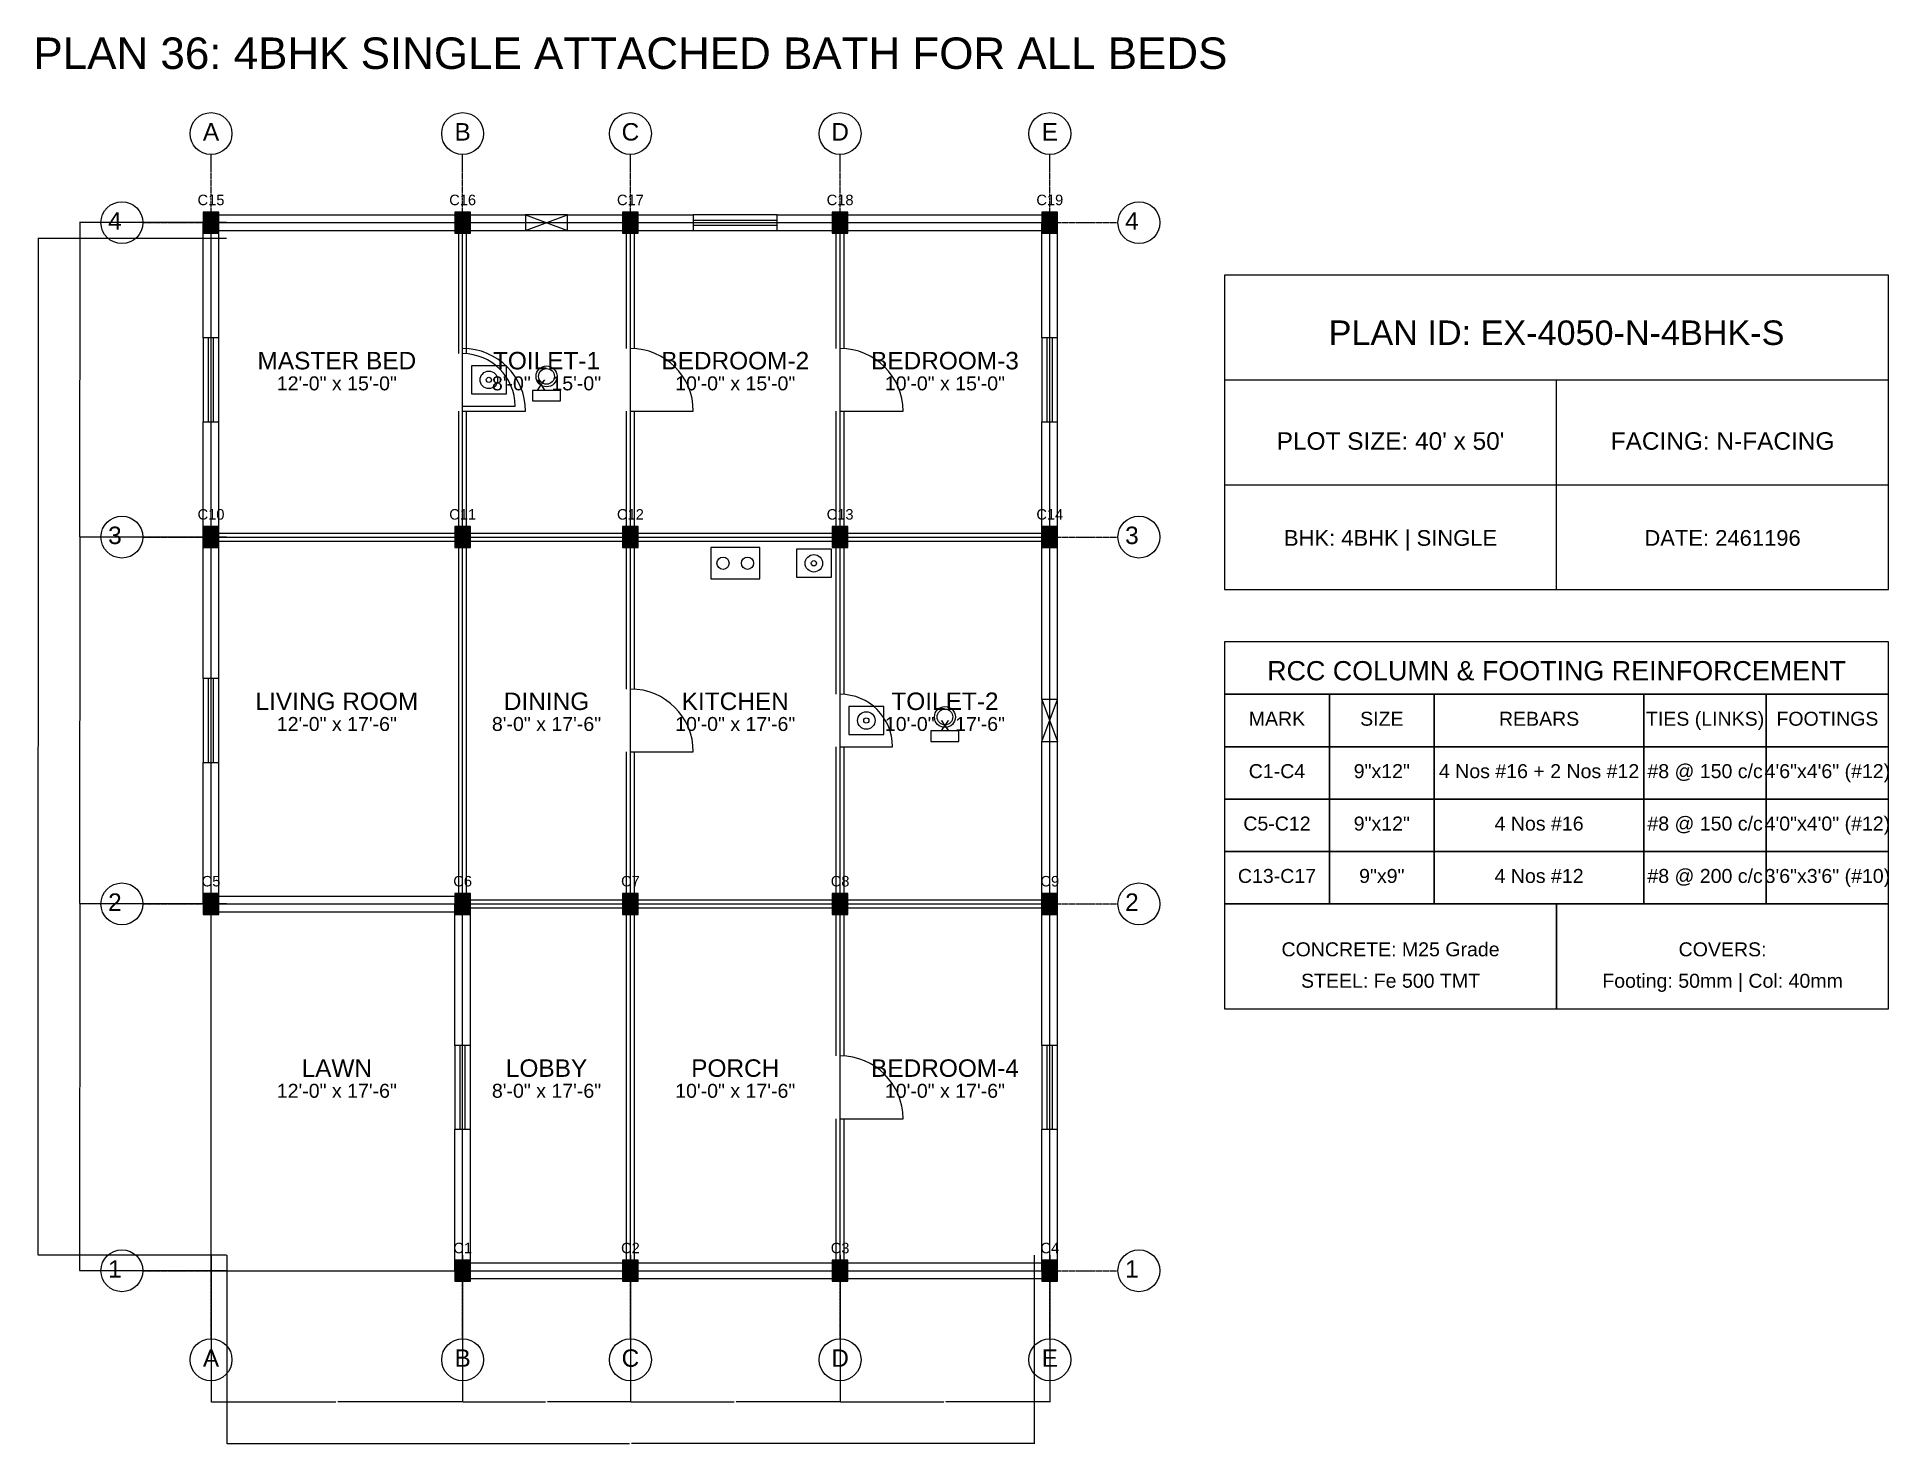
# Model space of a CAD drawing. Header units: inches. Extents: x -134 to 23580, y -99 to 23207.
# Drawn here: x 12400 to 13460, y 7401 to 8206 of the extents above; entities that cross this region are included whole.
import ezdxf
from ezdxf.enums import TextEntityAlignment as Align

# ---------------------------------------------------------------- set-up
doc = ezdxf.new("R2010")
doc.units = ezdxf.units.IN
doc.header["$MEASUREMENT"] = 0
doc.linetypes.add('CENTER', pattern=[2, 1.25, -0.25, 0.25, -0.25])
for name, color, linetype in [('A-COL-HATCH', 251, 'Continuous'), ('A-COLUMN', 1, 'Continuous'), ('A-DIM', 5, 'Continuous'), ('A-DOOR', 30, 'Continuous'), ('A-FIXTURE', 8, 'Continuous'), ('A-TEXT', 2, 'Continuous'), ('A-WALL-EXT', 7, 'Continuous'), ('A-WALL-INT', 9, 'Continuous'), ('A-WINDOW', 4, 'Continuous'), ('S-BEAM-FRAMING', 2, 'Continuous'), ('S-BUBBLE', 4, 'Continuous'), ('S-GRID-CENTER', 8, 'CENTER'), ('S-TABLE', 7, 'Continuous'), ('S-TEXT', 3, 'Continuous')]:
    doc.layers.add(name, color=color, linetype=linetype)
doc.styles.get("Standard").update_dxf_attribs({"font": 'arial.ttf'})
doc.dimstyles.get("Standard").update_dxf_attribs({"dimtxt": 0.18, "dimasz": 0.18, "dimexe": 0.18, "dimexo": 0.0625, "dimgap": 0.09, "dimtad": 0, "dimtih": 1, "dimtoh": 1, "dimdec": 4, "dimzin": 0, "dimdsep": 46, "dimtxsty": 'Standard', "dimcen": 0.09, "dimadec": 0, "dimazin": 0, "dimtfac": 1, "dimtdec": 4, "dimtofl": 0, "dimtmove": 0, "dimatfit": 3, "dimfxl": 1, "dimtolj": 1, "dimtzin": 0, "dimarcsym": 0})

msp = doc.modelspace()

# ---------------------------------------------------------------- texts
at = {"layer": 'A-TEXT'}
for s, height, p in [('PLAN 36: 4BHK SINGLE ATTACHED BATH FOR ALL BEDS', 18, (12740, 8188)), ('C15', 6, (12500, 8110)), ('C16', 6, (12644, 8110)), ('C17', 6, (12740, 8110)), ('C18', 6, (12860, 8110)), ('C19', 6, (12980, 8110)), ('PLAN ID: EX-4050-N-4BHK-S', 14, (13270, 8030)), ('MASTER BED', 10, (12572, 8016)), ('TOILET-1', 10, (12692, 8016)), ('BEDROOM-2', 10, (12800, 8016)), ('BEDROOM-3', 10, (12920, 8016)), ('12\'-0" x 15\'-0"', 8, (12572, 8004)), ('8\'-0" x 15\'-0"', 8, (12692, 8004)), ('10\'-0" x 15\'-0"', 8, (12800, 8004)), ('10\'-0" x 15\'-0"', 8, (12920, 8004)), ("PLOT SIZE: 40' x 50'", 10, (13175, 7970)), ('FACING: N-FACING', 10, (13365, 7970)), ('C10', 6, (12500, 7930)), ('C11', 6, (12644, 7930)), ('C12', 6, (12740, 7930)), ('C13', 6, (12860, 7930)), ('C14', 6, (12980, 7930)), ('BHK: 4BHK | SINGLE', 9, (13175, 7915)), ('DATE: 2461196', 9, (13365, 7915)), ('LIVING ROOM', 10, (12572, 7821)), ('DINING', 10, (12692, 7821)), ('KITCHEN', 10, (12800, 7821)), ('TOILET-2', 10, (12920, 7821)), ('12\'-0" x 17\'-6"', 8, (12572, 7809)), ('8\'-0" x 17\'-6"', 8, (12692, 7809)), ('10\'-0" x 17\'-6"', 8, (12800, 7809)), ('10\'-0" x 17\'-6"', 8, (12920, 7809)), ('C5', 6, (12500, 7720)), ('C6', 6, (12644, 7720)), ('C7', 6, (12740, 7720)), ('C8', 6, (12860, 7720)), ('C9', 6, (12980, 7720)), ('LAWN', 10, (12572, 7611)), ('LOBBY', 10, (12692, 7611)), ('PORCH', 10, (12800, 7611)), ('BEDROOM-4', 10, (12920, 7611)), ('12\'-0" x 17\'-6"', 8, (12572, 7599)), ('8\'-0" x 17\'-6"', 8, (12692, 7599)), ('10\'-0" x 17\'-6"', 8, (12800, 7599)), ('10\'-0" x 17\'-6"', 8, (12920, 7599)), ('C1', 6, (12644, 7510)), ('C2', 6, (12740, 7510)), ('C3', 6, (12860, 7510)), ('C4', 6, (12980, 7510))]:
    msp.add_text(s, height=height, dxfattribs=at).set_placement(p, align=Align.CENTER)
at = {"layer": 'S-TEXT'}
for s, height, p in [('A', 10, (12500, 8147)), ('B', 10, (12644, 8147)), ('C', 10, (12740, 8147)), ('D', 10, (12860, 8147)), ('E', 10, (12980, 8147)), ('4', 10, (12445, 8096)), ('4', 10, (13027, 8096)), ('3', 10, (12445, 7916)), ('3', 10, (13027, 7916)), ('RCC COLUMN & FOOTING REINFORCEMENT', 11, (13270, 7838)), ('MARK', 8, (13110, 7812)), ('SIZE', 8, (13170, 7812)), ('REBARS', 8, (13260, 7812)), ('TIES (LINKS)', 8, (13355, 7812)), ('FOOTINGS', 8, (13425, 7812)), ('C1-C4', 8, (13110, 7782)), ('9"x12"', 8, (13170, 7782)), ('4 Nos #16 + 2 Nos #12', 8, (13260, 7782)), ('#8 @ 150 c/c', 8, (13355, 7782)), ('4\'6"x4\'6" (#12)', 8, (13425, 7782)), ('C5-C12', 8, (13110, 7752)), ('9"x12"', 8, (13170, 7752)), ('4 Nos #16', 8, (13260, 7752)), ('#8 @ 150 c/c', 8, (13355, 7752)), ('4\'0"x4\'0" (#12)', 8, (13425, 7752)), ('C13-C17', 8, (13110, 7722)), ('9"x9"', 8, (13170, 7722)), ('4 Nos #12', 8, (13260, 7722)), ('#8 @ 200 c/c', 8, (13355, 7722)), ('3\'6"x3\'6" (#10)', 8, (13425, 7722)), ('2', 10, (12445, 7706)), ('2', 10, (13027, 7706)), ('CONCRETE: M25 Grade', 8, (13175, 7680)), ('COVERS:', 8, (13365, 7680)), ('STEEL: Fe 500 TMT', 8, (13175, 7662)), ('Footing: 50mm | Col: 40mm', 8, (13365, 7662)), ('1', 10, (12445, 7496)), ('1', 10, (13027, 7496)), ('A', 10, (12500, 7445)), ('B', 10, (12644, 7445)), ('C', 10, (12740, 7445)), ('D', 10, (12860, 7445)), ('E', 10, (12980, 7445))]:
    msp.add_text(s, height=height, dxfattribs=at).set_placement(p, align=Align.CENTER)

# ---------------------------------------------------------------- blocks, each defined once
blk = doc.blocks.new('*D332')
at = {"layer": 'A-DIM', "color": 0, "lineweight": -2, "transparency": 16777216}
for p, q in [((12500, 7508.9), (12500, 7424.8)), ((12644, 7508.9), (12644, 7424.8)), ((12500.2, 7425), (12571.4, 7425)), ((12643.8, 7425), (12572.6, 7425))]:
    blk.add_line(p, q, dxfattribs=at)
at = {"layer": 'A-DIM', "color": 0, "transparency": 16777216}
for points in [[(12500.2, 7425), (12500.2, 7425), (12500, 7425)], [(12643.8, 7425), (12643.8, 7425), (12644, 7425)]]:
    blk.add_solid(points, dxfattribs=at)
at = {"layer": 'Defpoints', "color": 0, "transparency": 16777216}
for p in [(12500, 7509), (12644, 7509), (12644, 7425)]:
    blk.add_point(p, dxfattribs=at)
at = {"layer": 'A-DIM', "color": 0, "transparency": 16777216, "insert": (12572, 7425), "char_height": 0.18, "attachment_point": 5}
blk.add_mtext('\\A1;144.0000', dxfattribs=at)
blk = doc.blocks.new('*D333')
at = {"layer": 'A-DIM', "color": 0, "lineweight": -2, "transparency": 16777216}
for p, q in [((12644, 7508.9), (12644, 7424.8)), ((12740, 7508.9), (12740, 7424.8)), ((12644.2, 7425), (12691.5, 7425)), ((12739.8, 7425), (12692.5, 7425))]:
    blk.add_line(p, q, dxfattribs=at)
at = {"layer": 'A-DIM', "color": 0, "transparency": 16777216}
for points in [[(12644.2, 7425), (12644.2, 7425), (12644, 7425)], [(12739.8, 7425), (12739.8, 7425), (12740, 7425)]]:
    blk.add_solid(points, dxfattribs=at)
at = {"layer": 'Defpoints', "color": 0, "transparency": 16777216}
for p in [(12644, 7509), (12740, 7509), (12740, 7425)]:
    blk.add_point(p, dxfattribs=at)
at = {"layer": 'A-DIM', "color": 0, "transparency": 16777216, "insert": (12692, 7425), "char_height": 0.18, "attachment_point": 5}
blk.add_mtext('\\A1;96.0000', dxfattribs=at)
blk = doc.blocks.new('*D334')
at = {"layer": 'A-DIM', "color": 0, "lineweight": -2, "transparency": 16777216}
for p, q in [((12740, 7508.9), (12740, 7424.8)), ((12860, 7508.9), (12860, 7424.8)), ((12740.2, 7425), (12799.4, 7425)), ((12859.8, 7425), (12800.6, 7425))]:
    blk.add_line(p, q, dxfattribs=at)
at = {"layer": 'A-DIM', "color": 0, "transparency": 16777216}
for points in [[(12740.2, 7425), (12740.2, 7425), (12740, 7425)], [(12859.8, 7425), (12859.8, 7425), (12860, 7425)]]:
    blk.add_solid(points, dxfattribs=at)
at = {"layer": 'Defpoints', "color": 0, "transparency": 16777216}
for p in [(12740, 7509), (12860, 7509), (12860, 7425)]:
    blk.add_point(p, dxfattribs=at)
at = {"layer": 'A-DIM', "color": 0, "transparency": 16777216, "insert": (12800, 7425), "char_height": 0.18, "attachment_point": 5}
blk.add_mtext('\\A1;120.0000', dxfattribs=at)
blk = doc.blocks.new('*D335')
at = {"layer": 'A-DIM', "color": 0, "lineweight": -2, "transparency": 16777216}
for p, q in [((12860, 7508.9), (12860, 7424.8)), ((12980, 7508.9), (12980, 7424.8)), ((12860.2, 7425), (12919.4, 7425)), ((12979.8, 7425), (12920.6, 7425))]:
    blk.add_line(p, q, dxfattribs=at)
at = {"layer": 'A-DIM', "color": 0, "transparency": 16777216}
for points in [[(12860.2, 7425), (12860.2, 7425), (12860, 7425)], [(12979.8, 7425), (12979.8, 7425), (12980, 7425)]]:
    blk.add_solid(points, dxfattribs=at)
at = {"layer": 'Defpoints', "color": 0, "transparency": 16777216}
for p in [(12860, 7509), (12980, 7509), (12980, 7425)]:
    blk.add_point(p, dxfattribs=at)
at = {"layer": 'A-DIM', "color": 0, "transparency": 16777216, "insert": (12920, 7425), "char_height": 0.18, "attachment_point": 5}
blk.add_mtext('\\A1;120.0000', dxfattribs=at)
blk = doc.blocks.new('*D336')
at = {"layer": 'A-DIM', "color": 0, "lineweight": -2, "transparency": 16777216}
for p, q in [((12509, 7508.9375), (12509, 7400.82)), ((12971, 7508.9375), (12971, 7400.82)), ((12509.18, 7401), (12739.393206, 7401)), ((12970.82, 7401), (12740.606794, 7401))]:
    blk.add_line(p, q, dxfattribs=at)
at = {"layer": 'A-DIM', "color": 0, "transparency": 16777216}
for points in [[(12509.18, 7401.03), (12509.18, 7400.97), (12509, 7401)], [(12970.82, 7401.03), (12970.82, 7400.97), (12971, 7401)]]:
    blk.add_solid(points, dxfattribs=at)
at = {"layer": 'Defpoints', "color": 0, "transparency": 16777216}
for p in [(12509, 7509), (12971, 7509), (12971, 7401)]:
    blk.add_point(p, dxfattribs=at)
at = {"layer": 'A-DIM', "color": 0, "transparency": 16777216, "insert": (12740, 7401), "char_height": 0.18, "attachment_point": 5}
blk.add_mtext('\\A1;462.0000', dxfattribs=at)
blk = doc.blocks.new('*D337')
at = {"layer": 'A-DIM', "color": 0, "lineweight": -2, "transparency": 16777216}
for p, q in [((12508.9, 7710), (12424.8, 7710)), ((12425, 7709.8), (12425, 7605.2)), ((12425, 7500.2), (12425, 7604.8)), ((12508.9, 7500), (12424.8, 7500))]:
    blk.add_line(p, q, dxfattribs=at)
at = {"layer": 'A-DIM', "color": 0, "transparency": 16777216}
for points in [[(12425, 7709.8), (12425, 7709.8), (12425, 7710)], [(12425, 7500.2), (12425, 7500.2), (12425, 7500)]]:
    blk.add_solid(points, dxfattribs=at)
at = {"layer": 'Defpoints', "color": 0, "transparency": 16777216}
for p in [(12425, 7710), (12509, 7710), (12509, 7500)]:
    blk.add_point(p, dxfattribs=at)
at = {"layer": 'A-DIM', "color": 0, "transparency": 16777216, "insert": (12425, 7605), "char_height": 0.18, "attachment_point": 5}
blk.add_mtext('\\A1;210.0000', dxfattribs=at)
blk = doc.blocks.new('*D338')
at = {"layer": 'A-DIM', "color": 0, "lineweight": -2, "transparency": 16777216}
for p, q in [((12508.9, 7920), (12424.8, 7920)), ((12425, 7919.8), (12425, 7815.2)), ((12425, 7710.2), (12425, 7814.8)), ((12508.9, 7710), (12424.8, 7710))]:
    blk.add_line(p, q, dxfattribs=at)
at = {"layer": 'A-DIM', "color": 0, "transparency": 16777216}
for points in [[(12425, 7919.8), (12425, 7919.8), (12425, 7920)], [(12425, 7710.2), (12425, 7710.2), (12425, 7710)]]:
    blk.add_solid(points, dxfattribs=at)
at = {"layer": 'Defpoints', "color": 0, "transparency": 16777216}
for p in [(12425, 7920), (12509, 7920), (12509, 7710)]:
    blk.add_point(p, dxfattribs=at)
at = {"layer": 'A-DIM', "color": 0, "transparency": 16777216, "insert": (12425, 7815), "char_height": 0.18, "attachment_point": 5}
blk.add_mtext('\\A1;210.0000', dxfattribs=at)
blk = doc.blocks.new('*D339')
at = {"layer": 'A-DIM', "color": 0, "lineweight": -2, "transparency": 16777216}
for p, q in [((12508.9, 8100), (12424.8, 8100)), ((12425, 8099.8), (12425, 8010.2)), ((12425, 7920.2), (12425, 8009.8)), ((12508.9, 7920), (12424.8, 7920))]:
    blk.add_line(p, q, dxfattribs=at)
at = {"layer": 'A-DIM', "color": 0, "transparency": 16777216}
for points in [[(12425, 8099.8), (12425, 8099.8), (12425, 8100)], [(12425, 7920.2), (12425, 7920.2), (12425, 7920)]]:
    blk.add_solid(points, dxfattribs=at)
at = {"layer": 'Defpoints', "color": 0, "transparency": 16777216}
for p in [(12425, 8100), (12509, 8100), (12509, 7920)]:
    blk.add_point(p, dxfattribs=at)
at = {"layer": 'A-DIM', "color": 0, "transparency": 16777216, "insert": (12425, 8010), "char_height": 0.18, "attachment_point": 5}
blk.add_mtext('\\A1;180.0000', dxfattribs=at)
blk = doc.blocks.new('*D340')
at = {"layer": 'A-DIM', "color": 0, "lineweight": -2, "transparency": 16777216}
for p, q in [((12508.9, 8091), (12400.8, 8091)), ((12401, 8090.8), (12401, 7800.2)), ((12401, 7509.2), (12401, 7799.8)), ((12508.9, 7509), (12400.8, 7509))]:
    blk.add_line(p, q, dxfattribs=at)
at = {"layer": 'A-DIM', "color": 0, "transparency": 16777216}
for points in [[(12401, 8090.8), (12401, 8090.8), (12401, 8091)], [(12401, 7509.2), (12401, 7509.2), (12401, 7509)]]:
    blk.add_solid(points, dxfattribs=at)
at = {"layer": 'Defpoints', "color": 0, "transparency": 16777216}
for p in [(12401, 8091), (12509, 8091), (12509, 7509)]:
    blk.add_point(p, dxfattribs=at)
at = {"layer": 'A-DIM', "color": 0, "transparency": 16777216, "insert": (12401, 7800), "char_height": 0.18, "attachment_point": 5}
blk.add_mtext('\\A1;582.0000', dxfattribs=at)

# ---------------------------------------------------------------- dimensions: what is measured, and where the dimension line sits
at = {"layer": 'A-DIM'}
for base, p1, p2, picture, middle in [((12425, 8100), (12509, 7920), (12509, 8100), '*D339', (12425, 8010)), ((12401, 8091), (12509, 7509), (12509, 8091), '*D340', (12401, 7800)), ((12425, 7920), (12509, 7710), (12509, 7920), '*D338', (12425, 7815)), ((12425, 7710), (12509, 7500), (12509, 7710), '*D337', (12425, 7605))]:
    dim = msp.add_linear_dim(base=base, p1=p1, p2=p2, angle=90, dimstyle='Standard', dxfattribs=at)
    dim.commit()
    dim.dimension.update_dxf_attribs({"geometry": picture, "text_midpoint": middle})
for base, p1, p2, picture, middle in [((12644, 7425), (12500, 7509), (12644, 7509), '*D332', (12572, 7425)), ((12971, 7401), (12509, 7509), (12971, 7509), '*D336', (12740, 7401)), ((12740, 7425), (12644, 7509), (12740, 7509), '*D333', (12692, 7425)), ((12860, 7425), (12740, 7509), (12860, 7509), '*D334', (12800, 7425)), ((12980, 7425), (12860, 7509), (12980, 7509), '*D335', (12920, 7425))]:
    dim = msp.add_linear_dim(base=base, p1=p1, p2=p2, dimstyle='Standard', dxfattribs=at)
    dim.commit()
    dim.dimension.update_dxf_attribs({"geometry": picture, "text_midpoint": middle})

# ---------------------------------------------------------------- linework, layer by layer
at = {"layer": 'A-COL-HATCH'}
for points in [[(12495.5, 8094), (12504.5, 8094), (12495.5, 8106), (12504.5, 8106)], [(12639.5, 8094), (12648.5, 8094), (12639.5, 8106), (12648.5, 8106)], [(12735.5, 8094), (12744.5, 8094), (12735.5, 8106), (12744.5, 8106)], [(12855.5, 8094), (12864.5, 8094), (12855.5, 8106), (12864.5, 8106)], [(12975.5, 8094), (12984.5, 8094), (12975.5, 8106), (12984.5, 8106)], [(12495.5, 7914), (12504.5, 7914), (12495.5, 7926), (12504.5, 7926)], [(12639.5, 7914), (12648.5, 7914), (12639.5, 7926), (12648.5, 7926)], [(12735.5, 7914), (12744.5, 7914), (12735.5, 7926), (12744.5, 7926)], [(12855.5, 7914), (12864.5, 7914), (12855.5, 7926), (12864.5, 7926)], [(12975.5, 7914), (12984.5, 7914), (12975.5, 7926), (12984.5, 7926)], [(12495.5, 7704), (12504.5, 7704), (12495.5, 7716), (12504.5, 7716)], [(12639.5, 7704), (12648.5, 7704), (12639.5, 7716), (12648.5, 7716)], [(12735.5, 7704), (12744.5, 7704), (12735.5, 7716), (12744.5, 7716)], [(12855.5, 7704), (12864.5, 7704), (12855.5, 7716), (12864.5, 7716)], [(12975.5, 7704), (12984.5, 7704), (12975.5, 7716), (12984.5, 7716)], [(12639.5, 7494), (12648.5, 7494), (12639.5, 7506), (12648.5, 7506)], [(12735.5, 7494), (12744.5, 7494), (12735.5, 7506), (12744.5, 7506)], [(12855.5, 7494), (12864.5, 7494), (12855.5, 7506), (12864.5, 7506)], [(12975.5, 7494), (12984.5, 7494), (12975.5, 7506), (12984.5, 7506)]]:
    msp.add_solid(points, dxfattribs=at)
at = {"layer": 'A-COLUMN'}
for points in [[(12495.5, 8094), (12504.5, 8094), (12504.5, 8106), (12495.5, 8106)], [(12639.5, 8094), (12648.5, 8094), (12648.5, 8106), (12639.5, 8106)], [(12735.5, 8094), (12744.5, 8094), (12744.5, 8106), (12735.5, 8106)], [(12855.5, 8094), (12864.5, 8094), (12864.5, 8106), (12855.5, 8106)], [(12975.5, 8094), (12984.5, 8094), (12984.5, 8106), (12975.5, 8106)], [(12495.5, 7914), (12504.5, 7914), (12504.5, 7926), (12495.5, 7926)], [(12639.5, 7914), (12648.5, 7914), (12648.5, 7926), (12639.5, 7926)], [(12735.5, 7914), (12744.5, 7914), (12744.5, 7926), (12735.5, 7926)], [(12855.5, 7914), (12864.5, 7914), (12864.5, 7926), (12855.5, 7926)], [(12975.5, 7914), (12984.5, 7914), (12984.5, 7926), (12975.5, 7926)], [(12495.5, 7704), (12504.5, 7704), (12504.5, 7716), (12495.5, 7716)], [(12639.5, 7704), (12648.5, 7704), (12648.5, 7716), (12639.5, 7716)], [(12735.5, 7704), (12744.5, 7704), (12744.5, 7716), (12735.5, 7716)], [(12855.5, 7704), (12864.5, 7704), (12864.5, 7716), (12855.5, 7716)], [(12975.5, 7704), (12984.5, 7704), (12984.5, 7716), (12975.5, 7716)], [(12639.5, 7494), (12648.5, 7494), (12648.5, 7506), (12639.5, 7506)], [(12735.5, 7494), (12744.5, 7494), (12744.5, 7506), (12735.5, 7506)], [(12855.5, 7494), (12864.5, 7494), (12864.5, 7506), (12855.5, 7506)], [(12975.5, 7494), (12984.5, 7494), (12984.5, 7506), (12975.5, 7506)]]:
    msp.add_lwpolyline(points, close=True, dxfattribs=at)
at = {"layer": 'A-DOOR'}
for p, q in [((12644, 7995), (12674, 7995)), ((12644, 7992), (12680, 7992)), ((12740, 7992), (12776, 7992)), ((12860, 7992), (12896, 7992)), ((12740, 7797), (12776, 7797)), ((12860, 7800), (12890, 7800)), ((12860, 7587), (12896, 7587))]:
    msp.add_line(p, q, dxfattribs=at)
for centre, radius in [((12644, 7992), 36), ((12644, 7995), 30), ((12740, 7992), 36), ((12860, 7992), 36), ((12740, 7797), 36), ((12860, 7800), 30), ((12860, 7587), 36)]:
    msp.add_arc(centre, radius, 0, 90, dxfattribs=at)
at = {"layer": 'A-FIXTURE'}
for points in [[(12649, 8002), (12669, 8002), (12669, 8018), (12649, 8018)], [(12684, 7998), (12700, 7998), (12700, 8004), (12684, 8004)], [(12786, 7896), (12814, 7896), (12814, 7914), (12786, 7914)], [(12835, 7897), (12855, 7897), (12855, 7913), (12835, 7913)], [(12865, 7807), (12885, 7807), (12885, 7823), (12865, 7823)], [(12912, 7803), (12928, 7803), (12928, 7809), (12912, 7809)]]:
    msp.add_lwpolyline(points, close=True, dxfattribs=at)
for centre, radius in [((12659, 8010), 5), ((12692, 8012), 6), ((12692, 8012), 4.5), ((12659, 8010), 1.5), ((12793, 7905), 3.5), ((12807, 7905), 3.5), ((12845, 7905), 5), ((12845, 7905), 1.5), ((12920, 7817), 6), ((12920, 7817), 4.5), ((12875, 7815), 5), ((12875, 7815), 1.5)]:
    msp.add_circle(centre, radius, dxfattribs=at)
at = {"layer": 'A-WALL-EXT'}
for p, q in [((12495.5, 8034), (12495.5, 8100)), ((12500, 8104.5), (12644, 8104.5)), ((12504.5, 8034), (12504.5, 8100)), ((12644, 8104.5), (12680, 8104.5)), ((12704, 8104.5), (12740, 8104.5)), ((12740, 8104.5), (12776, 8104.5)), ((12824, 8104.5), (12860, 8104.5)), ((12860, 8104.5), (12980, 8104.5)), ((12975.5, 8034), (12975.5, 8100)), ((12984.5, 8034), (12984.5, 8100)), ((12500, 8095.5), (12644, 8095.5)), ((12644, 8095.5), (12680, 8095.5)), ((12704, 8095.5), (12740, 8095.5)), ((12740, 8095.5), (12776, 8095.5)), ((12824, 8095.5), (12860, 8095.5)), ((12860, 8095.5), (12980, 8095.5)), ((13080, 8010), (13460, 8010)), ((13270, 7890), (13270, 8010)), ((12495.5, 7920), (12495.5, 7986)), ((12504.5, 7920), (12504.5, 7986)), ((12975.5, 7920), (12975.5, 7986)), ((12984.5, 7920), (12984.5, 7986)), ((13080, 7950), (13460, 7950)), ((12495.5, 7839), (12495.5, 7920)), ((12504.5, 7839), (12504.5, 7920)), ((12975.5, 7827), (12975.5, 7920)), ((12984.5, 7827), (12984.5, 7920)), ((12975.5, 7710), (12975.5, 7803)), ((12984.5, 7710), (12984.5, 7803)), ((12495.5, 7710), (12495.5, 7791)), ((12504.5, 7710), (12504.5, 7791)), ((12500, 7714.5), (12644, 7714.5)), ((12500, 7705.5), (12644, 7705.5)), ((12639.5, 7629), (12639.5, 7710)), ((12648.5, 7629), (12648.5, 7710)), ((12975.5, 7629), (12975.5, 7710)), ((12984.5, 7629), (12984.5, 7710)), ((12639.5, 7500), (12639.5, 7581)), ((12648.5, 7500), (12648.5, 7581)), ((12975.5, 7500), (12975.5, 7581)), ((12984.5, 7500), (12984.5, 7581)), ((12644, 7504.5), (12740, 7504.5)), ((12740, 7504.5), (12860, 7504.5)), ((12860, 7504.5), (12980, 7504.5)), ((12644, 7495.5), (12740, 7495.5)), ((12740, 7495.5), (12860, 7495.5)), ((12860, 7495.5), (12980, 7495.5))]:
    msp.add_line(p, q, dxfattribs=at)
msp.add_lwpolyline([(13080, 7890), (13460, 7890), (13460, 8070), (13080, 8070)], close=True, dxfattribs=at)
at = {"layer": 'A-WALL-INT'}
for p, q in [((12641.75, 8025), (12641.75, 8100)), ((12646.25, 8025), (12646.25, 8100)), ((12737.75, 8028), (12737.75, 8100)), ((12742.25, 8028), (12742.25, 8100)), ((12857.75, 8028), (12857.75, 8100)), ((12862.25, 8028), (12862.25, 8100)), ((12641.75, 7920), (12641.75, 7992)), ((12646.25, 7920), (12646.25, 7992)), ((12737.75, 7920), (12737.75, 7992)), ((12742.25, 7920), (12742.25, 7992)), ((12857.75, 7920), (12857.75, 7992)), ((12862.25, 7920), (12862.25, 7992)), ((12500, 7922.25), (12644, 7922.25)), ((12500, 7917.75), (12644, 7917.75)), ((12641.75, 7710), (12641.75, 7920)), ((12644, 7922.25), (12740, 7922.25)), ((12644, 7917.75), (12740, 7917.75)), ((12646.25, 7710), (12646.25, 7920)), ((12737.75, 7833), (12737.75, 7920)), ((12740, 7922.25), (12860, 7922.25)), ((12740, 7917.75), (12860, 7917.75)), ((12742.25, 7833), (12742.25, 7920)), ((12857.75, 7830), (12857.75, 7920)), ((12860, 7922.25), (12980, 7922.25)), ((12860, 7917.75), (12980, 7917.75)), ((12862.25, 7830), (12862.25, 7920)), ((12737.75, 7710), (12737.75, 7797)), ((12742.25, 7710), (12742.25, 7797)), ((12857.75, 7710), (12857.75, 7800)), ((12862.25, 7710), (12862.25, 7800)), ((12644, 7712.25), (12740, 7712.25)), ((12644, 7707.75), (12740, 7707.75)), ((12737.75, 7500), (12737.75, 7710)), ((12740, 7712.25), (12860, 7712.25)), ((12740, 7707.75), (12860, 7707.75)), ((12742.25, 7500), (12742.25, 7710)), ((12857.75, 7623), (12857.75, 7710)), ((12860, 7712.25), (12980, 7712.25)), ((12860, 7707.75), (12980, 7707.75)), ((12862.25, 7623), (12862.25, 7710)), ((12857.75, 7500), (12857.75, 7587)), ((12862.25, 7500), (12862.25, 7587))]:
    msp.add_line(p, q, dxfattribs=at)
at = {"layer": 'A-WINDOW'}
for p, q in [((12680, 8095.5), (12704, 8104.5)), ((12680, 8104.5), (12704, 8095.5)), ((12776, 8101.5), (12824, 8101.5)), ((12776, 8098.5), (12824, 8098.5)), ((12498.5, 7986), (12498.5, 8034)), ((12501.5, 7986), (12501.5, 8034)), ((12978.5, 7986), (12978.5, 8034)), ((12981.5, 7986), (12981.5, 8034)), ((12498.5, 7791), (12498.5, 7839)), ((12501.5, 7791), (12501.5, 7839)), ((12975.5, 7803), (12984.5, 7827)), ((12975.5, 7827), (12984.5, 7803)), ((12642.5, 7581), (12642.5, 7629)), ((12645.5, 7581), (12645.5, 7629)), ((12978.5, 7581), (12978.5, 7629)), ((12981.5, 7581), (12981.5, 7629))]:
    msp.add_line(p, q, dxfattribs=at)
for points in [[(12680, 8095.5), (12704, 8095.5), (12704, 8104.5), (12680, 8104.5)], [(12776, 8095.5), (12824, 8095.5), (12824, 8104.5), (12776, 8104.5)], [(12495.5, 7986), (12504.5, 7986), (12504.5, 8034), (12495.5, 8034)], [(12975.5, 7986), (12984.5, 7986), (12984.5, 8034), (12975.5, 8034)], [(12495.5, 7791), (12504.5, 7791), (12504.5, 7839), (12495.5, 7839)], [(12975.5, 7803), (12984.5, 7803), (12984.5, 7827), (12975.5, 7827)], [(12639.5, 7581), (12648.5, 7581), (12648.5, 7629), (12639.5, 7629)], [(12975.5, 7581), (12984.5, 7581), (12984.5, 7629), (12975.5, 7629)]]:
    msp.add_lwpolyline(points, close=True, dxfattribs=at)
at = {"layer": 'S-BEAM-FRAMING'}
for p, q in [((12500, 7500), (12500, 8100)), ((12500, 8100), (12980, 8100)), ((12644, 7500), (12644, 8100)), ((12740, 7500), (12740, 8100)), ((12860, 7500), (12860, 8100)), ((12980, 7500), (12980, 8100)), ((12500, 7920), (12980, 7920)), ((12500, 7710), (12980, 7710)), ((12500, 7500), (12980, 7500))]:
    msp.add_line(p, q, dxfattribs=at)
at = {"layer": 'S-BUBBLE'}
for centre in [(12500, 8151), (12644, 8151), (12740, 8151), (12860, 8151), (12980, 8151), (12449, 8100), (13031, 8100), (12449, 7920), (13031, 7920), (12449, 7710), (13031, 7710), (12449, 7500), (13031, 7500), (12500, 7449), (12644, 7449), (12740, 7449), (12860, 7449), (12980, 7449)]:
    msp.add_circle(centre, 12, dxfattribs=at)
at = {"layer": 'S-GRID-CENTER'}
for p, q in [((12500, 7461), (12500, 8139)), ((12644, 7461), (12644, 8139)), ((12740, 7461), (12740, 8139)), ((12860, 7461), (12860, 8139)), ((12980, 7461), (12980, 8139)), ((12461, 8100), (13019, 8100)), ((12461, 7920), (13019, 7920)), ((12461, 7710), (13019, 7710)), ((12461, 7500), (13019, 7500))]:
    msp.add_line(p, q, dxfattribs=at)
at = {"layer": 'S-TABLE'}
for points in [[(13080, 7830), (13460, 7830), (13460, 7860), (13080, 7860)], [(13080, 7800), (13140, 7800), (13140, 7830), (13080, 7830)], [(13140, 7800), (13200, 7800), (13200, 7830), (13140, 7830)], [(13200, 7800), (13320, 7800), (13320, 7830), (13200, 7830)], [(13320, 7800), (13390, 7800), (13390, 7830), (13320, 7830)], [(13390, 7800), (13460, 7800), (13460, 7830), (13390, 7830)], [(13080, 7770), (13140, 7770), (13140, 7800), (13080, 7800)], [(13140, 7770), (13200, 7770), (13200, 7800), (13140, 7800)], [(13200, 7770), (13320, 7770), (13320, 7800), (13200, 7800)], [(13320, 7770), (13390, 7770), (13390, 7800), (13320, 7800)], [(13390, 7770), (13460, 7770), (13460, 7800), (13390, 7800)], [(13080, 7740), (13140, 7740), (13140, 7770), (13080, 7770)], [(13140, 7740), (13200, 7740), (13200, 7770), (13140, 7770)], [(13200, 7740), (13320, 7740), (13320, 7770), (13200, 7770)], [(13320, 7740), (13390, 7740), (13390, 7770), (13320, 7770)], [(13390, 7740), (13460, 7740), (13460, 7770), (13390, 7770)], [(13080, 7710), (13140, 7710), (13140, 7740), (13080, 7740)], [(13140, 7710), (13200, 7710), (13200, 7740), (13140, 7740)], [(13200, 7710), (13320, 7710), (13320, 7740), (13200, 7740)], [(13320, 7710), (13390, 7710), (13390, 7740), (13320, 7740)], [(13390, 7710), (13460, 7710), (13460, 7740), (13390, 7740)], [(13080, 7650), (13270, 7650), (13270, 7710), (13080, 7710)], [(13270, 7650), (13460, 7650), (13460, 7710), (13270, 7710)]]:
    msp.add_lwpolyline(points, close=True, dxfattribs=at)

msp.set_redraw_order([(e.dxf.handle, doc.entitydb.next_handle()) for e in msp.query("TEXT MTEXT ATTDEF DIMENSION ARC_DIMENSION")])  # texts and dimensions are drawn at this point

doc.saveas('drawing.dxf')
